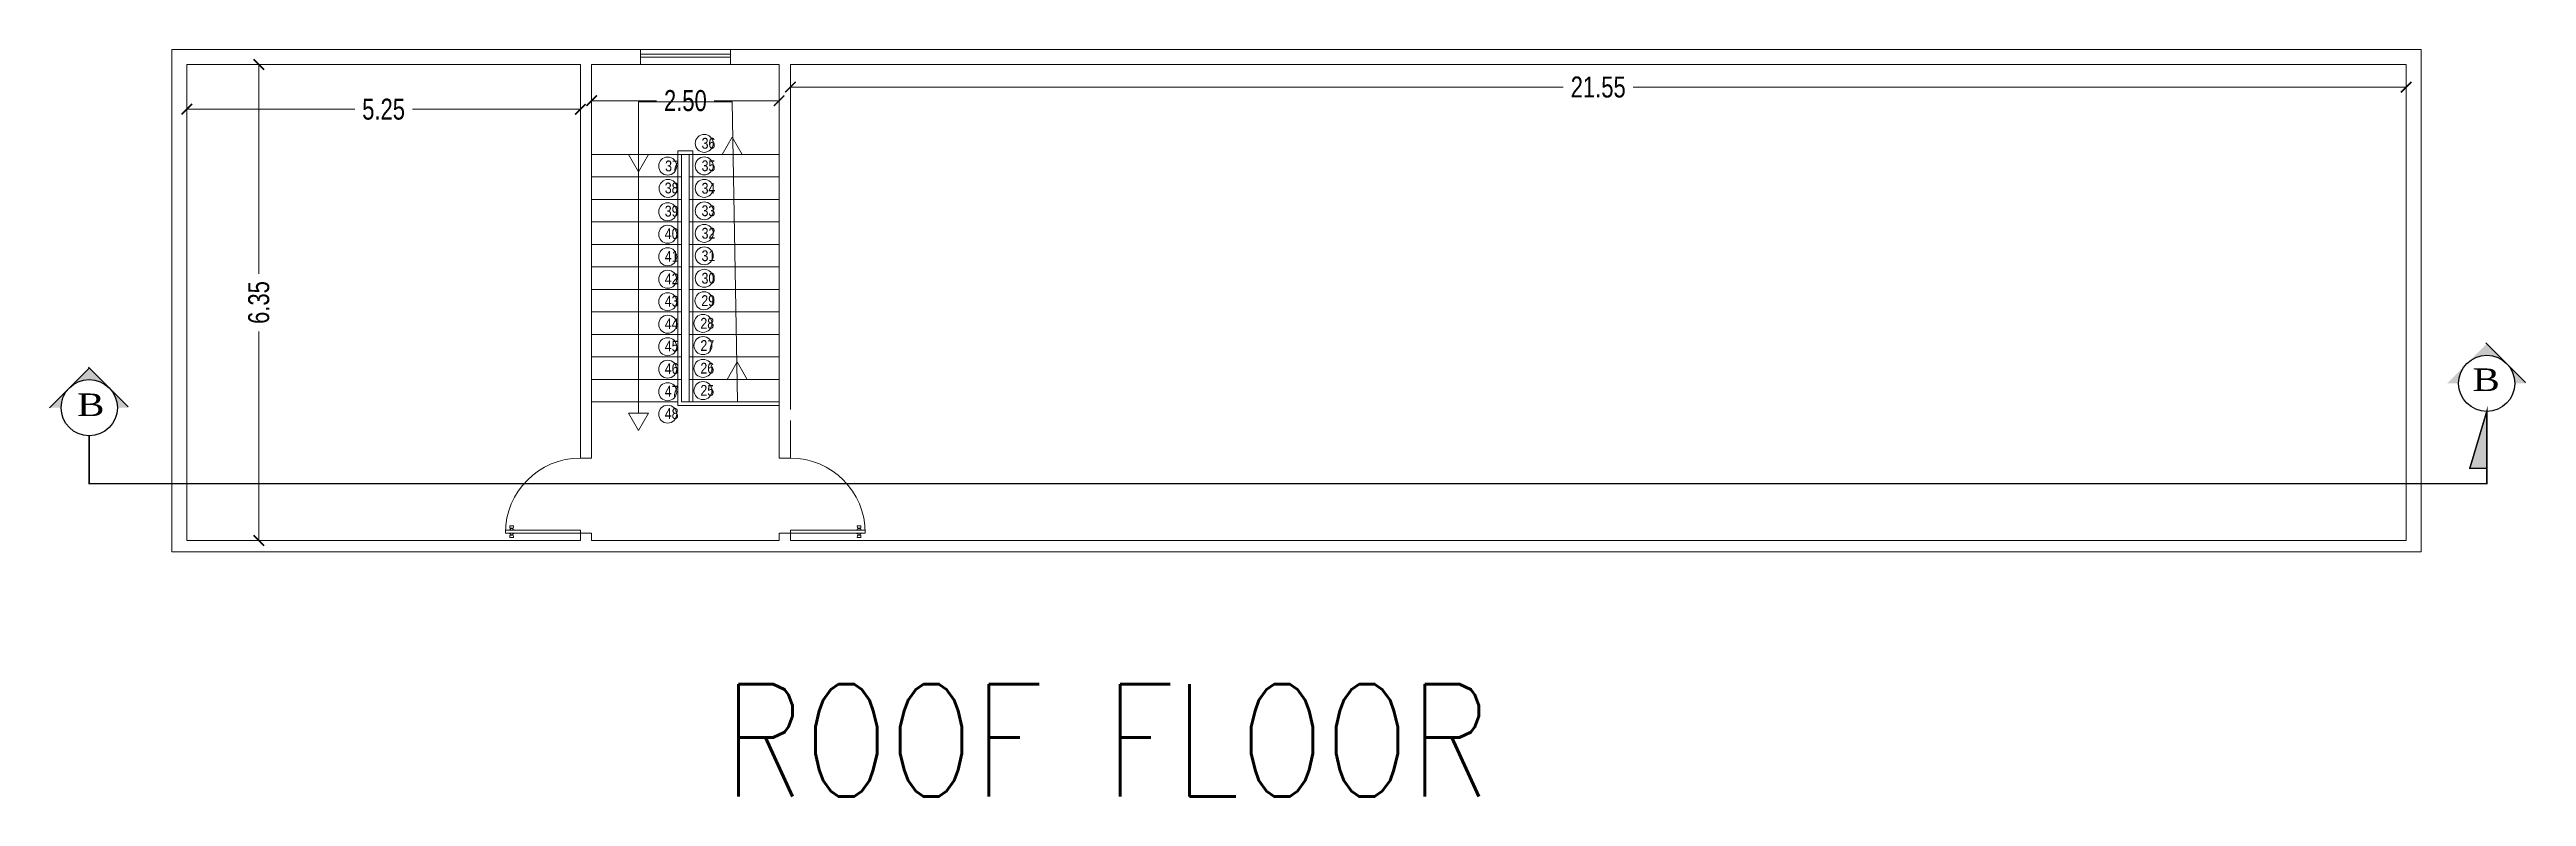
# Model space of a CAD drawing. Header units: millimetres. Extents: x -401 to 2889, y -234 to 146.
# Drawn here: x 260.49 to 293.53, y -32.61 to -22.65 of the extents above; entities that cross this region are included whole.
import ezdxf

# ---------------------------------------------------------------- set-up
doc = ezdxf.new("R2010")
doc.units = ezdxf.units.MM
doc.header["$LTSCALE"] = 3
doc.header["$MEASUREMENT"] = 0
doc.linetypes.add('CENTER', pattern=[50.8, 31.75, -6.35, 6.35, -6.35])
doc.linetypes.add('CONTINU', pattern=[0])
doc.layers.get('0').update_dxf_attribs({"color": 3, "lineweight": 9})
doc.layers.add('AJEC LOGO', color=4, linetype='Continuous')
doc.layers.add('ARCH_SUBTITLE TEXT', color=10, linetype='Continuous')
for name, color, linetype, lineweight in [('DIM-IN', 1, 'Continuous', 0), ('Drw - Arch - brick (0.20)', 7, 'CONTINU', 20), ('Drw - Arch - Door (0.05)', 141, 'CONTINU', 5), ('Drw - Arch - Stairs (0.15)', 3, 'CONTINU', 15), ('Drw - Arch - Window (0.05)', 4, 'CONTINU', 5), ('Drw - Hatch', 8, 'CONTINU', 0), ('Drw - Text', 2, 'CONTINU', 0), ('hatch 2', 251, 'Continuous', 0), ('text', 7, 'Continuous', 0)]:
    doc.layers.add(name, color=color, linetype=linetype, lineweight=lineweight)
doc.styles.add('drwazah arabic', font='ARIALUNI.TTF', dxfattribs={"width": 0.75})
doc.styles.add('Drwazah english', font='sosa.shx', dxfattribs={"width": 0.75})
doc.styles.add('SC 50', font='romans.shx', dxfattribs={"width": 0.9})
doc.styles.get("Standard").update_dxf_attribs({"font": 'simplex.shx', "width": 0.8})
doc.dimstyles.new('Arch A-D 1-200m', dxfattribs={"dimscale": 2, "dimtxt": 0.14, "dimasz": 0.07, "dimexe": 0, "dimexo": 0, "dimgap": 0.05, "dimtad": 0, "dimzin": 1, "dimdsep": 46, "dimtxsty": 'drwazah arabic', "dimblk": 'ARCHTICK', "dimcen": 0, "dimse1": 1, "dimse2": 1, "dimclrd": 9, "dimclre": 9, "dimclrt": 6, "dimaunit": 2, "dimazin": 0, "dimtfac": 1, "dimtmove": 0, "dimatfit": 0, "dimldrblk": 'ARCHTICK', "dimfxl": 0.18, "dimtolj": 1, "dimtzin": 0, "dimlwd": 9, "dimlwe": 9, "dimarcsym": 2})

msp = doc.modelspace()

# ---------------------------------------------------------------- texts
at = {"layer": 'ARCH_SUBTITLE TEXT', "color": 4, "linetype": 'Continuous', "char_height": 0.29993, "width": 22.92787, "attachment_point": 4, "style": 'SC 50'}
for insert in [(292.811, -27.05), (260.862, -27.384, 0)]:
    msp.add_mtext('{\\fRomantic|b0|i0|c2|p2;\\W1.2;B}', dxfattribs=dict(at, insert=insert))
at = {"layer": 'Drw - Text', "char_height": 0.144, "width": 0.31695, "attachment_point": 9, "style": 'Drwazah english'}
for s, insert in [('{\\fArial Narrow|b0|i0|c178|p34;\\W1;36}', (269.373, -23.97)), ('{\\fArial Narrow|b0|i0|c178|p34;\\W1;38}', (268.882, -24.566)), ('{\\fArial Narrow|b0|i0|c178|p34;\\W1;37}', (268.887, -24.272)), ('{\\fArial Narrow|b0|i0|c178|p34;\\W1;35}', (269.373, -24.27)), ('{\\fArial Narrow|b0|i0|c178|p34;\\W1;34}', (269.373, -24.57)), ('{\\fArial Narrow|b0|i0|c178|p34;\\W1;39}', (268.882, -24.875)), ('{\\fArial Narrow|b0|i0|c178|p34;\\W1;33}', (269.372, -24.87)), ('{\\fArial Narrow|b0|i0|c178|p34;\\W1;40}', (268.882, -25.175)), ('{\\fArial Narrow|b0|i0|c178|p34;\\W1;32}', (269.373, -25.17)), ('{\\fArial Narrow|b0|i0|c178|p34;\\W1;41}', (268.882, -25.475)), ('{\\fArial Narrow|b0|i0|c178|p34;\\W1;31}', (269.372, -25.47)), ('{\\fArial Narrow|b0|i0|c178|p34;\\W1;42}', (268.882, -25.775)), ('{\\fArial Narrow|b0|i0|c178|p34;\\W1;30}', (269.372, -25.77)), ('{\\fArial Narrow|b0|i0|c178|p34;\\W1;43}', (268.882, -26.075)), ('{\\fArial Narrow|b0|i0|c178|p34;\\W1;29}', (269.369, -26.069)), ('{\\fArial Narrow|b0|i0|c178|p34;\\W1;44}', (268.882, -26.375)), ('{\\fArial Narrow|b0|i0|c178|p34;\\W1;28}', (269.357, -26.371)), ('{\\fArial Narrow|b0|i0|c178|p34;\\W1;45}', (268.882, -26.675)), ('{\\fArial Narrow|b0|i0|c178|p34;\\W1;27}', (269.357, -26.666)), ('{\\fArial Narrow|b0|i0|c178|p34;\\W1;46}', (268.882, -26.975)), ('{\\fArial Narrow|b0|i0|c178|p34;\\W1;26}', (269.357, -26.97)), ('{\\fArial Narrow|b0|i0|c178|p34;\\W1;47}', (268.882, -27.275)), ('{\\fArial Narrow|b0|i0|c178|p34;\\W1;25}', (269.357, -27.266)), ('{\\fArial Narrow|b0|i0|c178|p34;\\W1;48}', (268.882, -27.575))]:
    msp.add_mtext(s, dxfattribs=dict(at, insert=insert))
at = {"layer": 'text', "insert": (269.474, -31.109), "char_height": 1.5, "attachment_point": 1}
msp.add_mtext_dynamic_manual_height_columns('ROOF FLOOR', width=23.1916, gutter_width=12.5, heights=[0], dxfattribs=at)

# ---------------------------------------------------------------- blocks, each defined once
blk = doc.blocks.new('1 M')
at = {"layer": 'Drw - Arch - Door (0.05)'}
for p, q in [((-4544.434, 1057.971), (-4544.433, 1057.972)), ((-4544.434, 1057.97), (-4544.434, 1057.971)), ((-4544.434, 1057.923), (-4544.434, 1057.971)), ((-4544.434, 1057.97), (-4544.434, 1057.969)), ((-4544.434, 1057.968), (-4544.434, 1057.969)), ((-4544.434, 1057.969), (-4544.434, 1057.969)), ((-4544.434, 1057.968), (-4544.434, 1057.967)), ((-4544.434, 1057.967), (-4544.434, 1057.966)), ((-4544.434, 1057.963), (-4544.434, 1057.966)), ((-4544.434, 1057.963), (-4544.434, 1057.963)), ((-4544.434, 1057.963), (-4544.434, 1057.959)), ((-4544.434, 1057.959), (-4544.434, 1057.958)), ((-4544.434, 1057.953), (-4544.434, 1057.958)), ((-4544.434, 1057.953), (-4544.434, 1057.953)), ((-4544.434, 1057.941), (-4544.434, 1057.953)), ((-4544.434, 1057.936), (-4544.434, 1057.941)), ((-4544.434, 1057.941), (-4544.434, 1057.941)), ((-4544.434, 1057.936), (-4544.434, 1057.935)), ((-4544.434, 1057.935), (-4544.434, 1057.931)), ((-4544.434, 1057.928), (-4544.434, 1057.931)), ((-4544.434, 1057.931), (-4544.434, 1057.931)), ((-4544.434, 1057.927), (-4544.434, 1057.928)), ((-4544.434, 1057.926), (-4544.434, 1057.927)), ((-4544.434, 1057.925), (-4544.434, 1057.926)), ((-4544.434, 1057.925), (-4544.434, 1057.924)), ((-4544.434, 1057.925), (-4544.434, 1057.925)), ((-4544.434, 1057.923), (-4544.434, 1057.924)), ((-4544.433, 1057.922), (-4544.434, 1057.923)), ((-4544.433, 1057.972), (-4544.432, 1057.972)), ((-4544.433, 1057.922), (-4544.433, 1057.972)), ((-4544.432, 1057.922), (-4544.433, 1057.922)), ((-4544.432, 1057.972), (-4544.424, 1057.972)), ((-4544.424, 1057.923), (-4544.432, 1057.922)), ((-4544.424, 1057.972), (-4544.416, 1057.971)), ((-4544.416, 1057.924), (-4544.424, 1057.923)), ((-4544.416, 1057.971), (-4544.408, 1057.969)), ((-4544.408, 1057.925), (-4544.416, 1057.924)), ((-4544.408, 1057.969), (-4544.403, 1057.968)), ((-4544.403, 1057.926), (-4544.408, 1057.925)), ((-4544.403, 1057.968), (-4544.402, 1057.967)), ((-4544.403, 1057.926), (-4544.403, 1057.968)), ((-4544.402, 1057.927), (-4544.403, 1057.926)), ((-4544.402, 1057.967), (-4544.401, 1057.959)), ((-4544.402, 1057.927), (-4544.402, 1057.967)), ((-4544.401, 1057.935), (-4544.402, 1057.927)), ((-4544.401, 1057.959), (-4544.4, 1057.958)), ((-4544.401, 1057.959), (-4544.401, 1057.935)), ((-4544.4, 1057.936), (-4544.401, 1057.935)), ((-4544.4, 1057.958), (-4544.397, 1057.958)), ((-4544.4, 1057.958), (-4544.4, 1057.936)), ((-4544.397, 1057.936), (-4544.4, 1057.936)), ((-4544.397, 1057.96), (-4544.396, 1057.961)), ((-4544.397, 1057.96), (-4544.397, 1057.958)), ((-4544.397, 1057.958), (-4544.397, 1057.936)), ((-4544.397, 1057.936), (-4544.397, 1057.934)), ((-4544.396, 1057.933), (-4544.397, 1057.934)), ((-4544.396, 1057.961), (-4544.386, 1057.963)), ((-4544.386, 1057.931), (-4544.396, 1057.933)), ((-4544.386, 1057.963), (-4544.385, 1057.963)), ((-4544.385, 1057.931), (-4544.386, 1057.931)), ((-4544.385, 1057.963), (-4544.384, 1057.963)), ((-4544.384, 1057.931), (-4544.385, 1057.931)), ((-4544.384, 1057.965), (-4544.38, 1057.979)), ((-4544.384, 1057.964), (-4544.384, 1057.965)), ((-4544.384, 1057.963), (-4544.384, 1057.964)), ((-4544.384, 1057.93), (-4544.384, 1057.931)), ((-4544.384, 1057.929), (-4544.384, 1057.93)), ((-4544.38, 1057.915), (-4544.384, 1057.929)), ((-4544.38, 1057.979), (-4544.379, 1057.98)), ((-4544.38, 1057.979), (-4544.38, 1057.979)), ((-4544.38, 1057.915), (-4544.38, 1057.915)), ((-4544.379, 1057.915), (-4544.38, 1057.915)), ((-4544.379, 1057.98), (-4544.378, 1057.98)), ((-4544.379, 1057.98), (-4544.379, 1057.98)), ((-4544.379, 1057.914), (-4544.379, 1057.915)), ((-4544.378, 1057.914), (-4544.379, 1057.914)), ((-4544.378, 1057.98), (-4544.375, 1057.98)), ((-4544.375, 1057.914), (-4544.378, 1057.914)), ((-4544.375, 1057.03), (-4544.375, 1058.03)), ((-4544.375, 1058.03), (-4544.337, 1058.03)), ((-4544.337, 1057.03), (-4544.337, 1058.03)), ((-4544.334, 1057.98), (-4544.337, 1057.98)), ((-4544.337, 1057.914), (-4544.334, 1057.914)), ((-4544.333, 1057.98), (-4544.334, 1057.98)), ((-4544.334, 1057.914), (-4544.333, 1057.914)), ((-4544.333, 1057.979), (-4544.333, 1057.98)), ((-4544.333, 1057.98), (-4544.333, 1057.98)), ((-4544.332, 1057.979), (-4544.333, 1057.979)), ((-4544.333, 1057.915), (-4544.332, 1057.915)), ((-4544.333, 1057.914), (-4544.333, 1057.915)), ((-4544.333, 1057.915), (-4544.333, 1057.915)), ((-4544.329, 1057.965), (-4544.332, 1057.979)), ((-4544.332, 1057.915), (-4544.329, 1057.929)), ((-4544.328, 1057.964), (-4544.329, 1057.965)), ((-4544.329, 1057.929), (-4544.328, 1057.93)), ((-4544.328, 1057.963), (-4544.328, 1057.964)), ((-4544.327, 1057.963), (-4544.328, 1057.963)), ((-4544.328, 1057.93), (-4544.328, 1057.931)), ((-4544.328, 1057.931), (-4544.327, 1057.931)), ((-4544.326, 1057.963), (-4544.327, 1057.963)), ((-4544.327, 1057.931), (-4544.326, 1057.931)), ((-4544.316, 1057.961), (-4544.326, 1057.963)), ((-4544.326, 1057.931), (-4544.316, 1057.933)), ((-4544.316, 1057.96), (-4544.316, 1057.961)), ((-4544.316, 1057.96), (-4544.316, 1057.958)), ((-4544.312, 1057.958), (-4544.316, 1057.958)), ((-4544.316, 1057.958), (-4544.316, 1057.936)), ((-4544.316, 1057.936), (-4544.312, 1057.936)), ((-4544.316, 1057.936), (-4544.316, 1057.934)), ((-4544.316, 1057.933), (-4544.316, 1057.934)), ((-4544.31, 1057.967), (-4544.312, 1057.959)), ((-4544.312, 1057.959), (-4544.312, 1057.958)), ((-4544.312, 1057.959), (-4544.312, 1057.935)), ((-4544.312, 1057.958), (-4544.312, 1057.936)), ((-4544.312, 1057.936), (-4544.312, 1057.935)), ((-4544.312, 1057.935), (-4544.31, 1057.927)), ((-4544.304, 1057.969), (-4544.31, 1057.968)), ((-4544.31, 1057.968), (-4544.31, 1057.967)), ((-4544.31, 1057.926), (-4544.31, 1057.968)), ((-4544.31, 1057.927), (-4544.31, 1057.967)), ((-4544.31, 1057.927), (-4544.31, 1057.926)), ((-4544.31, 1057.926), (-4544.304, 1057.925)), ((-4544.296, 1057.971), (-4544.304, 1057.969)), ((-4544.304, 1057.925), (-4544.296, 1057.924)), ((-4544.288, 1057.972), (-4544.296, 1057.971)), ((-4544.296, 1057.924), (-4544.288, 1057.923)), ((-4544.28, 1057.972), (-4544.288, 1057.972)), ((-4544.288, 1057.923), (-4544.28, 1057.922)), ((-4544.279, 1057.972), (-4544.28, 1057.972)), ((-4544.28, 1057.922), (-4544.279, 1057.922)), ((-4544.278, 1057.971), (-4544.279, 1057.972)), ((-4544.279, 1057.922), (-4544.279, 1057.972)), ((-4544.279, 1057.922), (-4544.278, 1057.923)), ((-4544.278, 1057.97), (-4544.278, 1057.971)), ((-4544.278, 1057.923), (-4544.278, 1057.971)), ((-4544.278, 1057.97), (-4544.278, 1057.969)), ((-4544.278, 1057.968), (-4544.278, 1057.969)), ((-4544.278, 1057.969), (-4544.278, 1057.969)), ((-4544.278, 1057.968), (-4544.278, 1057.967)), ((-4544.278, 1057.967), (-4544.278, 1057.966)), ((-4544.278, 1057.963), (-4544.278, 1057.966)), ((-4544.278, 1057.963), (-4544.278, 1057.963)), ((-4544.278, 1057.963), (-4544.278, 1057.959)), ((-4544.278, 1057.959), (-4544.278, 1057.958)), ((-4544.278, 1057.953), (-4544.278, 1057.958)), ((-4544.278, 1057.953), (-4544.278, 1057.953)), ((-4544.278, 1057.941), (-4544.278, 1057.953)), ((-4544.278, 1057.936), (-4544.278, 1057.941)), ((-4544.278, 1057.941), (-4544.278, 1057.941)), ((-4544.278, 1057.936), (-4544.278, 1057.935)), ((-4544.278, 1057.935), (-4544.278, 1057.931)), ((-4544.278, 1057.928), (-4544.278, 1057.931)), ((-4544.278, 1057.931), (-4544.278, 1057.931)), ((-4544.278, 1057.927), (-4544.278, 1057.928)), ((-4544.278, 1057.926), (-4544.278, 1057.927)), ((-4544.278, 1057.925), (-4544.278, 1057.926)), ((-4544.278, 1057.925), (-4544.278, 1057.924)), ((-4544.278, 1057.925), (-4544.278, 1057.925)), ((-4544.278, 1057.923), (-4544.278, 1057.924)), ((-4544.375, 1057.03), (-4544.337, 1057.03))]:
    blk.add_line(p, q, dxfattribs=at)
blk.add_arc((-4544.375, 1057.03), 1, 0, 90, dxfattribs=at)
blk = doc.blocks.new('_ArchTick')
at = {"color": 0, "linetype": 'ByBlock', "const_width": 0.15}
blk.add_lwpolyline([(-0.5, -0.5), (0.5, 0.5)], dxfattribs=at)
blk = doc.blocks.new('*D223')
at = {"layer": 'Defpoints', "color": 0, "transparency": 16777216}
for p in [(262.323, -22.845), (263.284, -22.845), (262.323, -29.195)]:
    blk.add_point(p, dxfattribs=at)
at = {"layer": 'DIM-IN', "color": 9, "linetype": 'ByBlock', "lineweight": 9, "transparency": 16777216}
for p, q in [((263.284, -22.845), (263.284, -25.635)), ((263.284, -29.195), (263.284, -26.406))]:
    blk.add_line(p, q, dxfattribs=at)
at = {"layer": 'DIM-IN', "color": 9, "lineweight": 9, "transparency": 16777216, "xscale": 0.14, "yscale": 0.14, "zscale": 0.14}
for p, rotation in [((263.284, -22.845), 90), ((263.284, -29.195), 270)]:
    blk.add_blockref('_ArchTick', p, dxfattribs=dict(at, rotation=rotation))
at = {"layer": 'DIM-IN', "color": 6, "transparency": 16777216, "insert": (263.284, -26.02), "char_height": 0.28, "attachment_point": 5, "rotation": 90, "style": 'drwazah arabic'}
blk.add_mtext('\\A1;6.35', dxfattribs=at)
blk = doc.blocks.new('*D224')
at = {"layer": 'Defpoints', "color": 0, "transparency": 16777216}
for p in [(262.323, -22.845), (267.573, -22.845), (267.573, -23.442)]:
    blk.add_point(p, dxfattribs=at)
at = {"layer": 'DIM-IN', "color": 9, "linetype": 'ByBlock', "lineweight": 9, "transparency": 16777216}
for p, q in [((262.323, -23.442), (264.563, -23.442)), ((267.573, -23.442), (265.334, -23.442))]:
    blk.add_line(p, q, dxfattribs=at)
at = {"layer": 'DIM-IN', "color": 9, "lineweight": 9, "transparency": 16777216, "xscale": 0.14, "yscale": 0.14, "zscale": 0.14, "rotation": 180}
blk.add_blockref('_ArchTick', (262.323, -23.442), dxfattribs=at)
at = {"layer": 'DIM-IN', "color": 9, "lineweight": 9, "transparency": 16777216, "xscale": 0.14, "yscale": 0.14, "zscale": 0.14}
blk.add_blockref('_ArchTick', (267.573, -23.442), dxfattribs=at)
at = {"layer": 'DIM-IN', "color": 6, "transparency": 16777216, "insert": (264.948, -23.442), "char_height": 0.28, "attachment_point": 5, "style": 'drwazah arabic'}
blk.add_mtext('\\A1;5.25', dxfattribs=at)
blk = doc.blocks.new('*D225')
at = {"layer": 'Defpoints', "color": 0, "transparency": 16777216}
for p in [(270.373, -22.845), (291.923, -22.845), (291.923, -23.147)]:
    blk.add_point(p, dxfattribs=at)
at = {"layer": 'DIM-IN', "color": 9, "linetype": 'ByBlock', "lineweight": 9, "transparency": 16777216}
for p, q in [((270.373, -23.147), (280.681, -23.147)), ((291.923, -23.147), (281.615, -23.147))]:
    blk.add_line(p, q, dxfattribs=at)
at = {"layer": 'DIM-IN', "color": 9, "lineweight": 9, "transparency": 16777216, "xscale": 0.14, "yscale": 0.14, "zscale": 0.14, "rotation": 180}
blk.add_blockref('_ArchTick', (270.373, -23.147), dxfattribs=at)
at = {"layer": 'DIM-IN', "color": 9, "lineweight": 9, "transparency": 16777216, "xscale": 0.14, "yscale": 0.14, "zscale": 0.14}
blk.add_blockref('_ArchTick', (291.923, -23.147), dxfattribs=at)
at = {"layer": 'DIM-IN', "color": 6, "transparency": 16777216, "insert": (281.148, -23.147), "char_height": 0.28, "attachment_point": 5, "style": 'drwazah arabic'}
blk.add_mtext('\\A1;21.55', dxfattribs=at)
blk = doc.blocks.new('*D207')
at = {"layer": 'Defpoints', "color": 0, "transparency": 16777216}
for p in [(267.723, -22.845), (270.223, -22.845), (267.723, -23.328)]:
    blk.add_point(p, dxfattribs=at)
at = {"layer": 'DIM-IN', "color": 9, "linetype": 'ByBlock', "lineweight": 9, "transparency": 16777216}
for p, q in [((267.723, -23.328), (268.588, -23.328)), ((270.223, -23.328), (269.359, -23.328))]:
    blk.add_line(p, q, dxfattribs=at)
at = {"layer": 'DIM-IN', "color": 9, "lineweight": 9, "transparency": 16777216, "xscale": 0.14, "yscale": 0.14, "zscale": 0.14, "rotation": 180}
blk.add_blockref('_ArchTick', (267.723, -23.328), dxfattribs=at)
at = {"layer": 'DIM-IN', "color": 9, "lineweight": 9, "transparency": 16777216, "xscale": 0.14, "yscale": 0.14, "zscale": 0.14}
blk.add_blockref('_ArchTick', (270.223, -23.328), dxfattribs=at)
at = {"layer": 'DIM-IN', "color": 6, "transparency": 16777216, "insert": (268.973, -23.328), "char_height": 0.28, "attachment_point": 5, "style": 'drwazah arabic'}
blk.add_mtext('\\A1;2.50', dxfattribs=at)

# ---------------------------------------------------------------- dimensions: what is measured, and where the dimension line sits
at = {"layer": 'DIM-IN'}
dim = msp.add_linear_dim(base=(263.284, -22.845), p1=(262.323, -29.195), p2=(262.323, -22.845), angle=90, dimstyle='Arch A-D 1-200m', dxfattribs=at)
dim.commit()
dim.dimension.update_dxf_attribs({"geometry": '*D223', "text_midpoint": (263.284, -26.02)})
for base, p1, p2, picture, middle in [((267.573, -23.442), (262.323, -22.845), (267.573, -22.845), '*D224', (264.948, -23.442)), ((267.723, -23.328), (270.223, -22.845), (267.723, -22.845), '*D207', (268.973, -23.328)), ((291.923, -23.147), (270.373, -22.845), (291.923, -22.845), '*D225', (281.148, -23.147))]:
    dim = msp.add_linear_dim(base=base, p1=p1, p2=p2, dimstyle='Arch A-D 1-200m', dxfattribs=at)
    dim.commit()
    dim.dimension.update_dxf_attribs({"geometry": picture, "text_midpoint": middle})

# ---------------------------------------------------------------- hatches: boundary and pattern name
at = {"layer": 'AJEC LOGO'}
h = msp.add_hatch(color=6, dxfattribs=at)
h.paths.add_polyline_path([(292.721, -26.847, 0.186055), (292.624, -27.098), (292.47, -27.098)])
h.paths.add_polyline_path([(292.747, -26.82), (292.999, -26.569), (293.251, -26.82, 0.186055), (292.999, -26.723, 0.186055)])
h.paths.add_polyline_path([(293.374, -27.098, 0.186055), (293.277, -26.847), (293.529, -27.098)])
h = msp.add_hatch(color=6, dxfattribs=at)
h.paths.add_polyline_path([(260.744, -27.171, 0.186055), (260.647, -27.423), (260.493, -27.423)])
h.paths.add_polyline_path([(260.771, -27.145), (261.022, -26.894), (261.274, -27.145, 0.186055), (261.022, -27.048, 0.186055)])
h.paths.add_polyline_path([(261.397, -27.423, 0.186055), (261.3, -27.171), (261.552, -27.423)])
at = {"layer": 'hatch 2', "linetype": 'ByBlock'}
msp.add_hatch(color=6, dxfattribs=at).paths.add_polyline_path([(292.999, -28.231), (292.773, -28.231), (292.999, -27.473)])

# ---------------------------------------------------------------- linework, layer by layer
at = {"color": 6, "linetype": 'CENTER'}
msp.add_line((261.022, -28.435), (261.022, -27.798), dxfattribs=at)
at = {"color": 6, "linetype": 'CENTER', "ltscale": 0.01, "const_width": 0.02}
for points in [[(292.999, -28.435), (292.999, -27.473), (292.773, -28.231), (292.999, -28.231)], [(293.013, -28.435), (292.383, -28.435), (292.739, -28.435), (261.022, -28.435), (261.022, -27.798)]]:
    msp.add_lwpolyline(points, dxfattribs=at)
at = {"layer": 'AJEC LOGO', "color": 6}
for p, q in [((292.988, -26.558), (293.518, -27.087)), ((260.493, -27.423), (261.022, -26.894)), ((261.011, -26.882), (261.541, -27.412))]:
    msp.add_line(p, q, dxfattribs=at)
for centre in [(292.999, -27.098), (261.022, -27.423)]:
    msp.add_circle(centre, 0.375, dxfattribs=at)
at = {"layer": 'Drw - Arch - brick (0.20)'}
for p, q in [((262.123, -22.645), (262.123, -29.345)), ((292.123, -22.645), (262.123, -22.645)), ((268.373, -22.645), (268.373, -22.845)), ((269.573, -22.645), (269.573, -22.845)), ((292.123, -29.345), (292.123, -22.645)), ((262.323, -22.845), (262.323, -29.195)), ((267.573, -22.845), (262.323, -22.845)), ((267.573, -22.845), (267.573, -28.095)), ((267.723, -22.845), (267.723, -28.095)), ((270.223, -22.845), (267.723, -22.845)), ((270.223, -22.845), (270.223, -28.095)), ((270.373, -22.845), (270.373, -27.445)), ((291.923, -22.845), (270.373, -22.845)), ((291.923, -29.195), (291.923, -22.845)), ((270.373, -27.595), (270.373, -28.095)), ((267.723, -28.095), (267.573, -28.095)), ((270.223, -28.095), (270.373, -28.095)), ((292.123, -29.345), (262.123, -29.345)), ((267.573, -29.195), (262.323, -29.195)), ((267.573, -29.095), (267.573, -29.195)), ((267.723, -29.095), (267.573, -29.095)), ((267.723, -29.095), (267.723, -29.195)), ((270.223, -29.195), (267.723, -29.195)), ((270.223, -29.095), (270.223, -29.195)), ((270.223, -29.095), (270.223, -29.195)), ((270.223, -29.095), (270.373, -29.095)), ((270.373, -29.095), (270.373, -29.195)), ((270.373, -29.095), (270.373, -29.195)), ((291.923, -29.195), (270.373, -29.195))]:
    msp.add_line(p, q, dxfattribs=at)
at = {"layer": 'Drw - Arch - Stairs (0.15)'}
for p, q in [((268.348, -23.344), (268.348, -27.494)), ((269.598, -23.344), (268.348, -23.344)), ((269.668, -27.345), (269.598, -23.344)), ((267.723, -24.045), (268.973, -24.045)), ((268.873, -23.995), (268.873, -27.395)), ((268.873, -23.995), (269.073, -23.995)), ((268.873, -23.995), (268.873, -25.065)), ((268.923, -24.045), (268.923, -27.345)), ((268.973, -24.045), (269.023, -24.045)), ((270.223, -24.045), (269.023, -24.045)), ((269.023, -24.045), (269.023, -27.345)), ((269.073, -23.995), (269.073, -27.345)), ((267.723, -24.345), (268.923, -24.345)), ((270.223, -24.345), (269.023, -24.345)), ((267.723, -24.645), (268.923, -24.645)), ((270.223, -24.645), (269.023, -24.645)), ((267.723, -24.945), (268.923, -24.945)), ((270.223, -24.945), (269.023, -24.945)), ((267.723, -25.245), (268.923, -25.245)), ((270.223, -25.245), (269.023, -25.245)), ((267.723, -25.545), (268.923, -25.545)), ((270.223, -25.545), (269.023, -25.545)), ((267.723, -25.845), (268.923, -25.845)), ((270.223, -25.845), (269.023, -25.845)), ((267.723, -26.145), (268.923, -26.145)), ((270.223, -26.145), (269.023, -26.145)), ((267.723, -26.445), (268.923, -26.445)), ((267.723, -26.745), (268.923, -26.745)), ((270.223, -26.445), (269.023, -26.445)), ((270.223, -26.745), (269.023, -26.745)), ((267.723, -27.045), (268.923, -27.045)), ((270.223, -27.045), (269.023, -27.045)), ((267.723, -27.345), (268.873, -27.345)), ((268.873, -27.395), (270.223, -27.395)), ((268.923, -27.345), (270.223, -27.345)), ((270.223, -27.345), (269.023, -27.345))]:
    msp.add_line(p, q, dxfattribs=at)
for points in [[(268.214, -24.045), (268.348, -24.278), (268.482, -24.045)], [(269.464, -24.045), (269.598, -23.813), (269.732, -24.045)], [(269.529, -27.045), (269.663, -26.813), (269.797, -27.045)], [(268.214, -27.494), (268.348, -27.726), (268.482, -27.494)]]:
    msp.add_lwpolyline(points, close=True, dxfattribs=at)
at = {"layer": 'Drw - Arch - Window (0.05)'}
for p, q in [((269.573, -22.645), (268.373, -22.645)), ((269.573, -22.705), (268.373, -22.705)), ((269.573, -22.745), (268.373, -22.745)), ((269.573, -22.845), (268.373, -22.845))]:
    msp.add_line(p, q, dxfattribs=at)
at = {"layer": 'Drw - Hatch', "lineweight": 0}
for centre in [(269.224, -23.897), (268.737, -24.2), (269.224, -24.197), (268.742, -24.498), (269.224, -24.497), (268.737, -24.809), (269.224, -24.797), (268.737, -25.109), (269.224, -25.097), (268.737, -25.409), (269.224, -25.397), (268.737, -25.709), (269.224, -25.697), (268.737, -26.009), (269.221, -25.996), (268.737, -26.309), (269.208, -26.298), (268.737, -26.609), (269.208, -26.594), (268.737, -26.909), (268.737, -27.209), (269.208, -26.898), (269.208, -27.194), (268.737, -27.509)]:
    msp.add_circle(centre, 0.12, dxfattribs=at)

# ---------------------------------------------------------------- block references
at = {"layer": 'Drw - Arch - Door (0.05)', "color": 0, "rotation": 89.99999999999997}
msp.add_blockref('1 M', (1324.603, 4515.28), dxfattribs=at)
at = {"layer": 'Drw - Arch - Door (0.05)', "color": 0, "xscale": -1, "rotation": 270}
msp.add_blockref('1 M', (-786.657, 4515.28), dxfattribs=at)

msp.set_redraw_order([(e.dxf.handle, doc.entitydb.next_handle()) for e in msp.query("TEXT MTEXT ATTDEF DIMENSION ARC_DIMENSION")])  # texts and dimensions are drawn at this point

doc.saveas('drawing.dxf')
